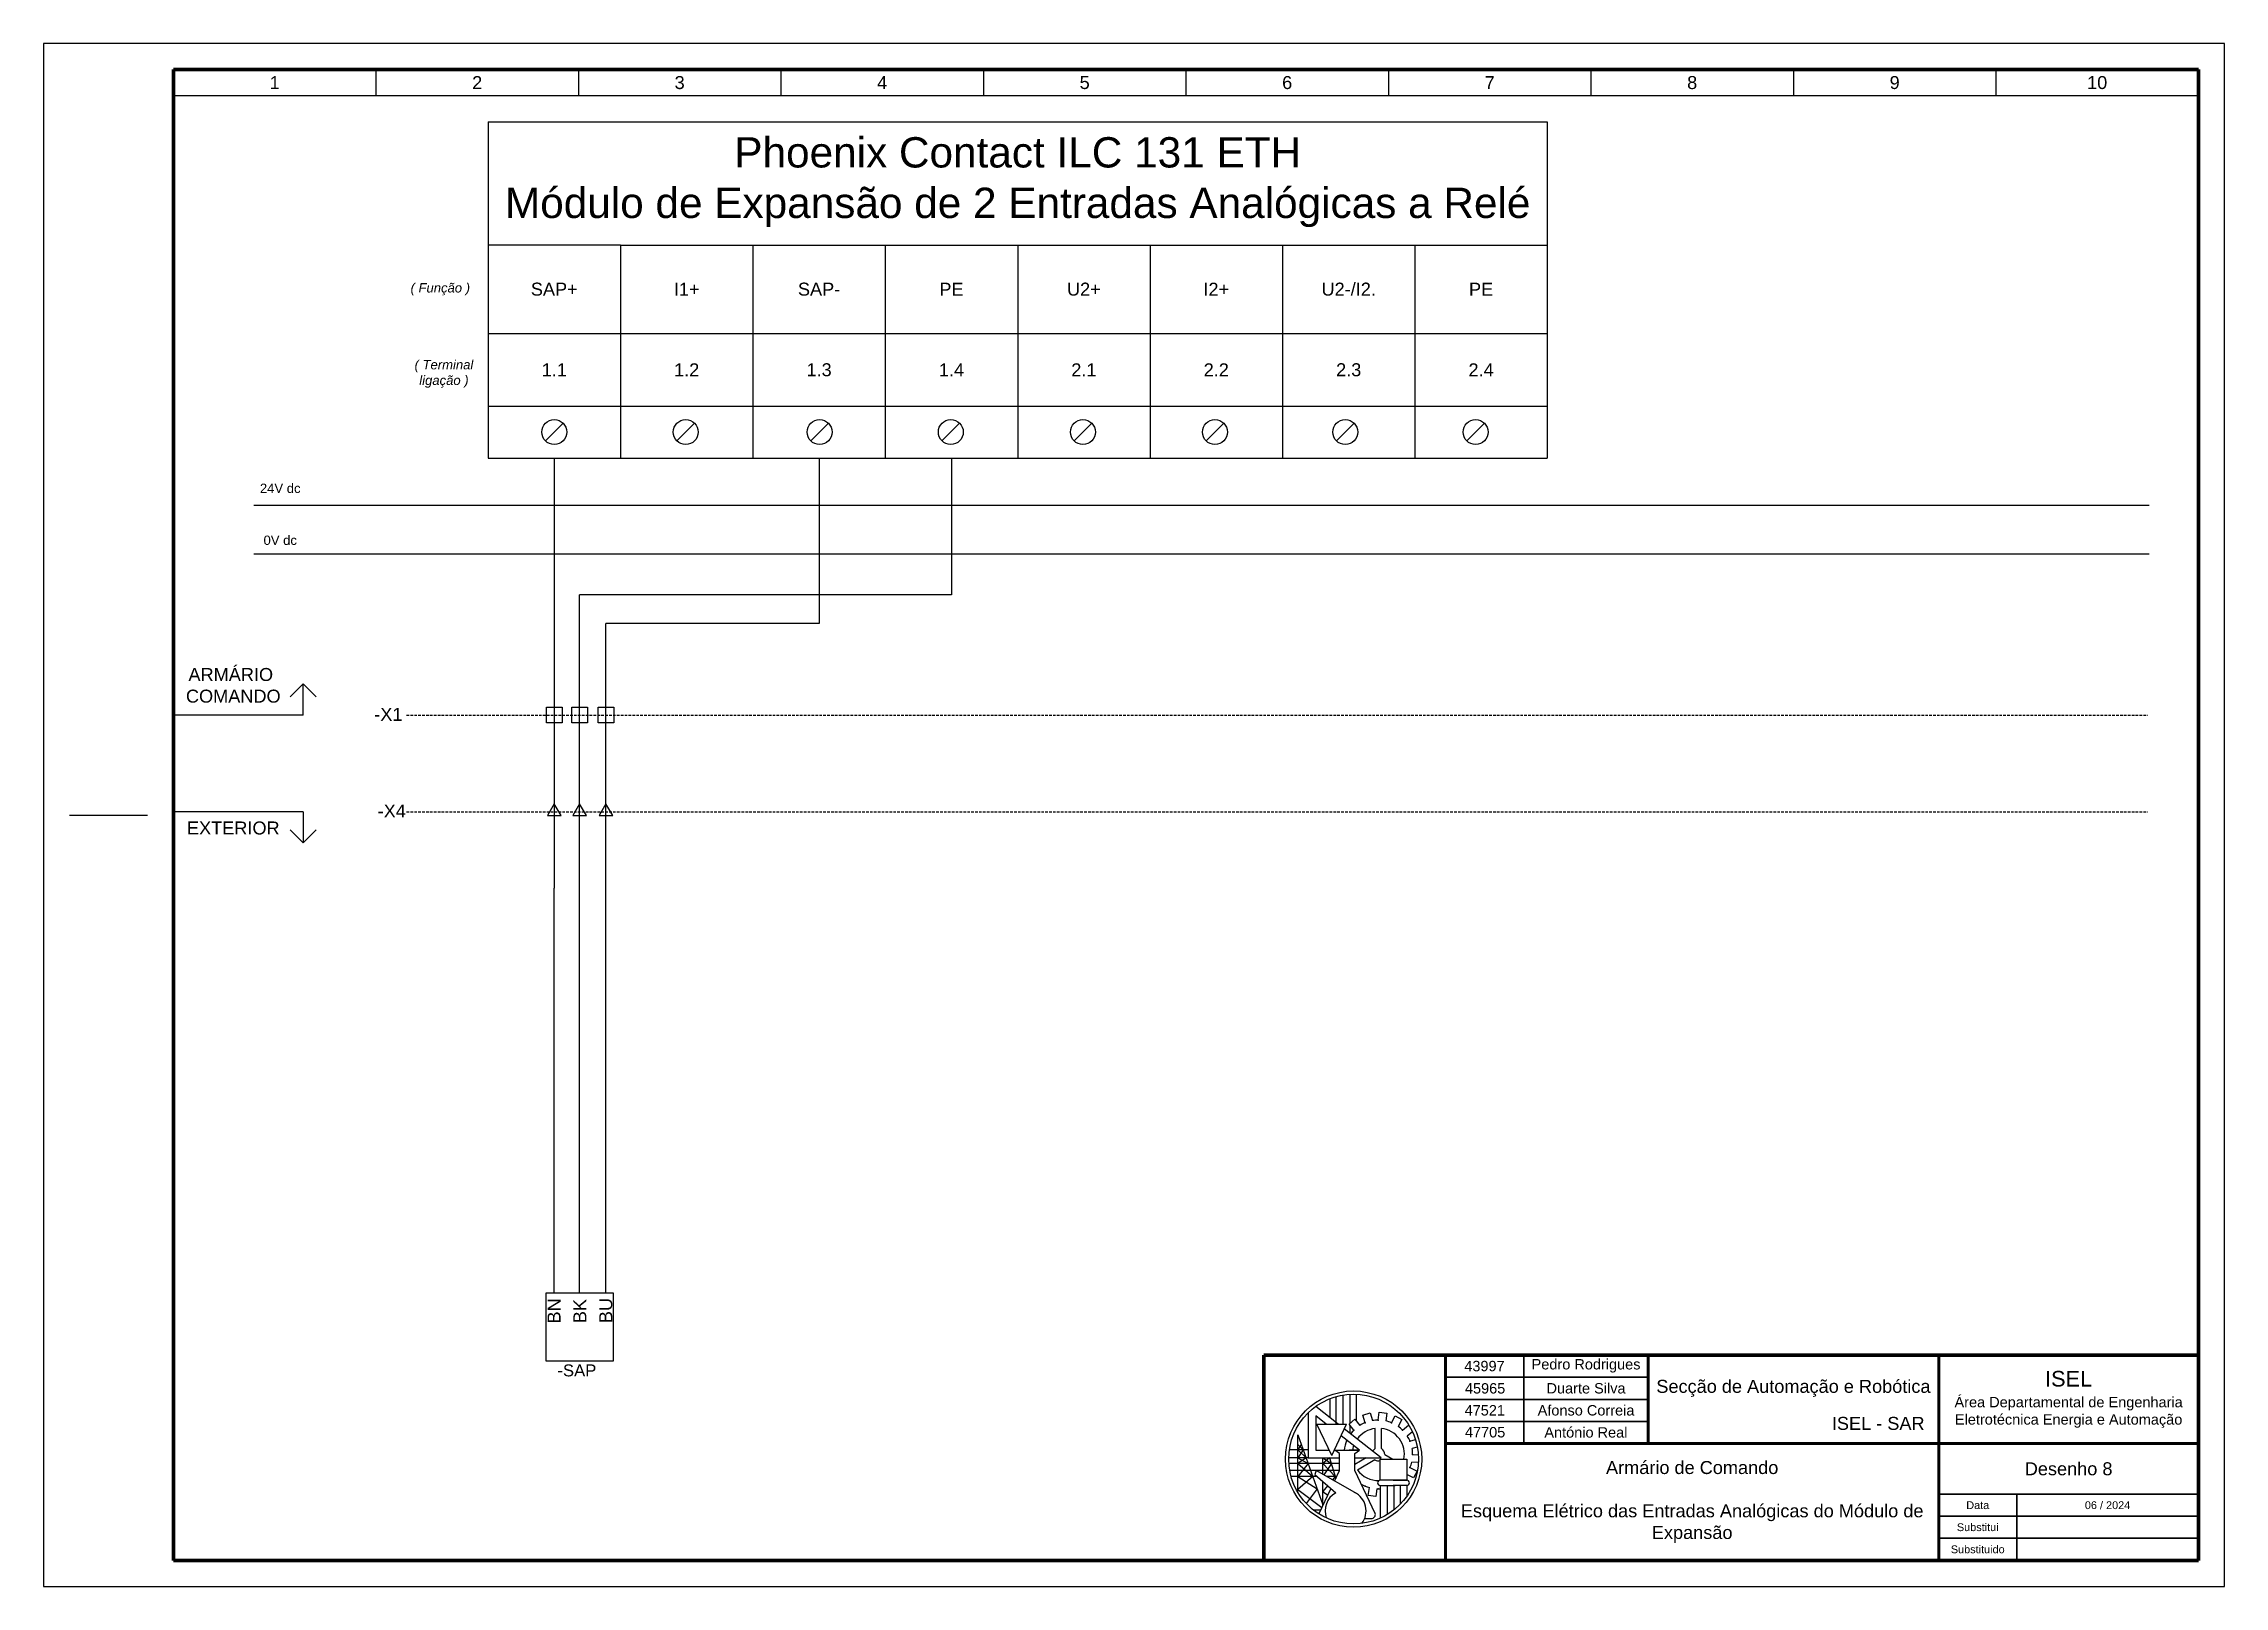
# Model space of a CAD drawing. Header units: millimetres. Extents: x 0 to 5575, y 0 to 297.
# Drawn here: x 3350 to 3770, y 0 to 297 of the extents above; entities that cross this region are included whole.
import ezdxf

# ---------------------------------------------------------------- set-up
doc = ezdxf.new("R2010")
doc.units = ezdxf.units.MM
doc.linetypes.add('DASHED', pattern=[0.75, 0.5, -0.25])
doc.layers.add('Bornes', color=7, linetype='DASHED')
doc.layers.add('LEGENDA', color=7, linetype='Continuous')
doc.styles.get("Standard").update_dxf_attribs({"font": 'arial.ttf'})

msp = doc.modelspace()

# ---------------------------------------------------------------- texts
at = {"transparency": 33554687}
for s, width, heights, insert, char_height, attachment_point in [('1', 39, [3.74], (3394.5, 289.49), 2.5, 5), ('2', 39, [3.74], (3433.5, 289.49), 2.5, 5), ('3', 39, [3.74], (3472.5, 289.49), 2.5, 5), ('4', 39, [3.74], (3511.5, 289.49), 2.5, 5), ('5', 39, [3.74], (3550.5, 289.49), 2.5, 5), ('6', 39, [3.74], (3589.5, 289.49), 2.5, 5), ('7', 39, [3.74], (3628.5, 289.49), 2.5, 5), ('8', 39, [3.74], (3667.5, 289.49), 2.5, 5), ('9', 39, [3.74], (3706.5, 289.49), 2.5, 5), ('10', 39, [3.74], (3745.5, 289.49), 2.5, 5), ('\\pxqc;{\\fArial|b0|i1|c0|p34; ( Função )}', 17, [0], (3426.05, 249.72), 1.8, 5), ('SAP+', 25.5, [0], (3448.35, 249.72), 2.5, 5), ('I1+', 12.75, [2.59], (3473.85, 249.72), 2.5, 5), ('SAP-', 25.5, [0], (3499.35, 249.72), 2.5, 5), ('PE', 25.5, [0], (3524.85, 249.72), 2.5, 5), ('U2+', 25.5, [0.131], (3550.35, 249.72), 2.5, 5), ('I2+', 25.5, [0], (3575.85, 249.72), 2.5, 5), ('U2-/I2.', 25.5, [0], (3601.35, 249.72), 2.5, 5), ('PE', 25.5, [0], (3626.85, 249.72), 2.5, 5), ('\\pxqc;{\\fArial|b0|i1|c0|p34;( Terminal\\Pligação )}', 17, [0], (3427.1, 233.42), 1.8, 5), ('1.1', 25.5, [0], (3448.35, 234.2), 2.5, 5), ('1.2', 25.5, [0], (3473.85, 234.2), 2.5, 5), ('1.3', 25.5, [0], (3499.35, 234.2), 2.5, 5), ('1.4', 25.5, [0], (3524.85, 234.2), 2.5, 5), ('2.1', 25.5, [0], (3550.35, 234.2), 2.5, 5), ('2.2', 25.5, [0], (3575.85, 234.2), 2.5, 5), ('2.3', 25.5, [0], (3601.35, 234.2), 2.5, 5), ('2.4', 25.5, [2.55], (3626.85, 234.2), 2.5, 5), ('\\pxqc;24V dc', 17, [0], (3395.57, 211.38), 1.8, 5), ('\\pxqc;0V dc', 17, [0], (3395.57, 201.38), 1.8, 5), ('\\pxqc;ARMÁRIO  COMANDO', 23.182, [0], (3386.53, 176.8), 2.5, 2), ('EXTERIOR', 17, [0], (3386.53, 147.25), 2.5, 2), ('\\pxi-3,l3,qc,t3;-SAP', 17, [0], (3452.7, 41.56), 2.3, 5), ('43997', 15, [0], (3627.5, 42.4), 2, 5), ('Pedro Rodrigues', 24, [0], (3647.06, 42.46), 2, 5), ('45965', 15, [0], (3627.62, 38.11), 2, 5), ('Duarte Silva', 24, [0], (3647.06, 38.12), 2, 5), ('47521', 15, [0], (3627.56, 33.88), 2, 5), ('Afonso Correia', 24, [0], (3647.06, 33.88), 2, 5), ('47705', 15, [0], (3627.62, 29.66), 2, 5), ('António Real', 24, [0], (3647.03, 29.63), 2, 5), ('Armário de Comando\\P\\PEsquema Elétrico das Entradas Analógicas do Módulo de Expansão', 95, [0], (3667.5, 16.25), 2.5, 5), ('\\pxqc;Data', 15, [0], (3722.5, 15.62), 1.5, 5), ('\\pxqc;06 / 2024', 35, [0], (3747.5, 15.62), 1.5, 5), ('\\pxqc;Substitui', 15, [0], (3722.5, 11.38), 1.5, 5), ('\\pxqc;Substituido', 15, [0], (3722.5, 7.12), 1.5, 5)]:
    msp.add_mtext_dynamic_manual_height_columns(s, width=width, gutter_width=12.5, heights=heights, dxfattribs=dict(at, insert=insert, char_height=char_height, attachment_point=attachment_point))
at = {"lineweight": -3, "transparency": 33554687}
for s, width, heights, insert, char_height, attachment_point in [('\\pxqc;Phoenix Contact ILC 131 ETH\\P\\pq*;Módulo de Expansão de 2 Entradas Analógicas a Relé', 204, [0], (3537.6, 270.33), 5.8333, 5), ('-X1', 3.4268, [0], (3413.68, 169.12), 2.5, 1), ('-X4', 3.4268, [2.55], (3414.33, 150.52), 2.5, 1), ('Desenho 8', 50, [0], (3740, 22.62), 2.5, 5)]:
    msp.add_mtext_dynamic_manual_height_columns(s, width=width, gutter_width=12.5, heights=heights, dxfattribs=dict(at, insert=insert, char_height=char_height, attachment_point=attachment_point))
at = {"transparency": 33554687, "char_height": 2.5, "attachment_point": 5, "rotation": 90}
for s, insert in [('BN', (3448.31, 53.03)), ('\\pxi-3,l4,t4;BK', (3453.28, 51.75)), ('BU', (3458.29, 53.1))]:
    msp.add_mtext_dynamic_manual_height_columns(s, width=17, gutter_width=12.5, heights=[0], dxfattribs=dict(at, insert=insert))
at = {"layer": 'Bornes', "transparency": 33554687, "char_height": 2.5}
for s, width, insert, attachment_point in [('\\pxqc;Secção de Automação e Robótica', 56, (3687, 38.12), 5), ('\\pxqc;{\\H1.2x;ISEL\\P\\H0.66667x;Área Departamental de Engenharia Eletrotécnica Energia e Automação}', 50, (3740, 36), 5), ('\\pxqr;ISEL - SAR', 56, (3712.26, 30.09), 9)]:
    msp.add_mtext_dynamic_manual_height_columns(s, width=width, gutter_width=12.5, heights=[0], dxfattribs=dict(at, insert=insert, attachment_point=attachment_point))

# ---------------------------------------------------------------- linework, layer by layer
at = {"transparency": 33554687}
for p, q in [((3375, 292), (3375, 287)), ((3375, 292), (3375, 287)), ((3414, 292), (3414, 287)), ((3453, 292), (3453, 287)), ((3492, 292), (3492, 287)), ((3531, 292), (3531, 287)), ((3570, 292), (3570, 287)), ((3609, 292), (3609, 287)), ((3648, 292), (3648, 287)), ((3687, 292), (3687, 287)), ((3726, 292), (3726, 287)), ((3375, 287), (3765, 287)), ((3435.6, 281.92), (3639.6, 281.92)), ((3435.6, 281.92), (3435.6, 217.22)), ((3639.6, 281.92), (3639.6, 241.22)), ((3461.1, 258.22), (3461.1, 241.22)), ((3486.6, 258.22), (3486.6, 241.22)), ((3512.1, 258.22), (3512.1, 241.22)), ((3537.6, 258.22), (3537.6, 241.22)), ((3563.1, 258.22), (3563.1, 241.22)), ((3588.6, 258.22), (3588.6, 241.22)), ((3614.1, 258.22), (3614.1, 241.22)), ((3435.6, 241.22), (3639.6, 241.22)), ((3461.1, 241.22), (3461.1, 227.22)), ((3486.6, 241.22), (3486.6, 227.22)), ((3512.1, 241.22), (3512.1, 227.22)), ((3537.6, 241.22), (3537.6, 227.22)), ((3563.1, 241.22), (3563.1, 227.22)), ((3588.6, 241.22), (3588.6, 227.22)), ((3614.1, 241.22), (3614.1, 227.22)), ((3639.6, 241.22), (3639.6, 227.22)), ((3435.6, 227.22), (3639.6, 227.22)), ((3446.65, 220.53), (3450.05, 223.92)), ((3471.98, 220.53), (3475.37, 223.92)), ((3497.75, 220.53), (3501.14, 223.92)), ((3523.02, 220.53), (3526.41, 223.92)), ((3548.46, 220.53), (3551.85, 223.92)), ((3573.9, 220.53), (3577.29, 223.92)), ((3599, 220.53), (3602.39, 223.92)), ((3624.1, 220.53), (3627.49, 223.92)), ((3390.51, 208.15), (3755.51, 208.15)), ((3390.51, 198.8), (3755.51, 198.8)), ((3400, 173.73), (3397.5, 171.23)), ((3400, 167.73), (3400, 173.73)), ((3400, 173.73), (3402.5, 171.23)), ((3400, 167.73), (3375, 167.73)), ((3355, 148.5), (3370, 148.5)), ((3400, 149.13), (3375, 149.13)), ((3400, 149.13), (3400, 143.13)), ((3400, 143.13), (3397.5, 145.63)), ((3400, 143.13), (3402.5, 145.63))]:
    msp.add_line(p, q, dxfattribs=at)
at = {"lineweight": -3, "transparency": 33554687}
for p, q in [((3461.1, 258.22), (3435.6, 258.22)), ((3461.1, 258.22), (3486.6, 258.22)), ((3486.6, 258.22), (3512.1, 258.22)), ((3512.1, 258.22), (3537.6, 258.22)), ((3537.6, 258.22), (3563.1, 258.22)), ((3563.1, 258.22), (3588.6, 258.22)), ((3588.6, 258.22), (3614.1, 258.22)), ((3614.1, 258.22), (3639.6, 258.22)), ((3461.1, 227.22), (3461.1, 217.22)), ((3486.6, 227.22), (3486.6, 217.22)), ((3512.1, 227.22), (3512.1, 217.22)), ((3537.6, 227.22), (3537.6, 217.22)), ((3563.1, 227.22), (3563.1, 217.22)), ((3588.6, 227.22), (3588.6, 217.22)), ((3614.1, 227.22), (3614.1, 217.22)), ((3639.6, 227.22), (3639.6, 217.22)), ((3435.6, 217.22), (3461.1, 217.22)), ((3448.35, 217.22), (3448.35, 134.4)), ((3461.1, 217.22), (3486.6, 217.22)), ((3486.6, 217.22), (3512.1, 217.22)), ((3499.35, 217.22), (3499.35, 185.36)), ((3512.1, 217.22), (3537.6, 217.22)), ((3524.85, 217.22), (3524.85, 190.86)), ((3537.6, 217.22), (3563.1, 217.22)), ((3563.1, 217.22), (3588.6, 217.22)), ((3588.6, 217.22), (3614.1, 217.22)), ((3614.1, 217.22), (3639.6, 217.22)), ((3524.85, 190.86), (3453.23, 190.86)), ((3458.3, 176.57), (3458.3, 185.36)), ((3499.35, 185.36), (3458.3, 185.36)), ((3458.3, 134.4), (3458.3, 176.57))]:
    msp.add_line(p, q, dxfattribs=at)
at = {"linetype": 'DASHED', "lineweight": -3, "transparency": 33554687}
for p, q in [((3419.91, 167.73), (3755.19, 167.73)), ((3419.91, 149.13), (3755.19, 149.13))]:
    msp.add_line(p, q, dxfattribs=at)
at = {"lineweight": 120, "transparency": 33554687}
msp.add_line((3585, 44.5), (3585, 5), dxfattribs=at)
at = {"lineweight": 25, "transparency": 33554687}
for p, q in [((3599.32, 31.25), (3595, 34.64)), ((3597.78, 32.46), (3597.78, 36.14)), ((3598.95, 31.25), (3598.95, 36.53)), ((3600.3, 31.25), (3600.3, 36.82)), ((3601.64, 31.44), (3601.64, 36.97)), ((3602.86, 31.8), (3602.86, 36.97)), ((3593.57, 33.44), (3593.57, 24.75)), ((3596.99, 31.25), (3595.01, 32.8)), ((3595.01, 32.8), (3595.01, 26.19)), ((3595.2, 31.25), (3600.95, 31.25)), ((3598.07, 25.2), (3595.2, 31.25)), ((3598.07, 25.2), (3600.95, 31.25)), ((3607.59, 24.75), (3600.5, 30.32)), ((3601.41, 31.25), (3602.55, 32.18)), ((3602.37, 30.07), (3601.41, 31.25)), ((3601.64, 29.42), (3601.64, 30.96)), ((3602.55, 32.18), (3603.51, 31)), ((3604.08, 32.96), (3605.49, 33.38)), ((3604.52, 31.51), (3604.08, 32.96)), ((3605.49, 33.38), (3605.93, 31.93)), ((3606.45, 26.51), (3606.45, 30.39)), ((3607.05, 32.01), (3607.21, 33.52)), ((3607.21, 33.52), (3608.67, 33.36)), ((3607.65, 26.51), (3607.65, 30.39)), ((3608.67, 33.36), (3608.51, 31.85)), ((3609.58, 31.51), (3610.3, 32.84)), ((3610.3, 32.84), (3611.59, 32.14)), ((3611.59, 32.14), (3610.87, 30.8)), ((3611.72, 30.07), (3612.88, 31.05)), ((3613.62, 29.75), (3612.64, 28.93)), ((3612.88, 31.05), (3613.01, 30.9)), ((3593.57, 26.26), (3589.93, 26.26)), ((3591.57, 29.15), (3596.36, 15.7)), ((3591.57, 18.1), (3591.57, 29.15)), ((3592.21, 27.34), (3591.57, 26.26)), ((3591.57, 27.31), (3592.6, 26.26)), ((3592.6, 26.26), (3591.57, 24.75)), ((3591.57, 26.26), (3593.14, 24.75)), ((3595.01, 26.19), (3597.6, 26.19)), ((3598.54, 26.19), (3598.95, 26.19)), ((3599.6, 25.59), (3598.68, 26.19)), ((3598.95, 26.19), (3603.43, 26.19)), ((3598.95, 26.19), (3601.03, 26.19)), ((3599.6, 22.28), (3599.6, 25.59)), ((3603.43, 26.19), (3599.87, 28.98)), ((3603.43, 26.19), (3601.43, 26.19)), ((3602.5, 25.59), (3603.43, 26.19)), ((3602.5, 22.28), (3602.5, 25.59)), ((3608.31, 25.36), (3609.84, 24.48)), ((3613.15, 27.93), (3614.2, 28.25)), ((3614.56, 26.82), (3613.56, 26.52)), ((3613.66, 25.4), (3614.75, 25.3)), ((3593.57, 24.75), (3589.81, 24.75)), ((3599.6, 23.63), (3589.83, 23.63)), ((3599.6, 22.31), (3590, 22.31)), ((3595.25, 21.15), (3590.26, 21.15)), ((3591.57, 24.75), (3593.53, 23.63)), ((3593.14, 24.75), (3591.57, 23.63)), ((3593.53, 23.63), (3591.57, 21.15)), ((3591.57, 23.63), (3594.42, 21.15)), ((3591.57, 21.15), (3595.25, 18.8)), ((3594.42, 21.15), (3591.57, 18.62)), ((3593.57, 24.75), (3599.6, 24.75)), ((3595.11, 22.31), (3594.8, 21.54)), ((3594.8, 21.54), (3598.85, 17.99)), ((3602.95, 17.81), (3595.11, 22.31)), ((3596.36, 21.59), (3596.36, 24.75)), ((3596.36, 24.75), (3598.01, 23.63)), ((3597.67, 24.75), (3596.36, 23.63)), ((3596.36, 23.63), (3598.75, 21.15)), ((3598.01, 23.63), (3596.57, 21.47)), ((3598.75, 21.15), (3597.13, 21.15)), ((3597.67, 24.75), (3598.87, 20.75)), ((3598.75, 21.15), (3598.22, 20.52)), ((3598.64, 20.28), (3599.6, 22.28)), ((3602.5, 24.75), (3607.59, 24.75)), ((3604.73, 24.75), (3602.5, 23.46)), ((3606.45, 14.04), (3602.5, 22.28)), ((3606.38, 24.33), (3603.02, 22.39)), ((3607.44, 20.44), (3607.44, 24.48)), ((3607.44, 24.48), (3612.52, 24.48)), ((3612.52, 24.48), (3612.52, 20.44)), ((3613.85, 20.88), (3612.52, 21.55)), ((3613.15, 22.87), (3614.51, 22.19)), ((3614.76, 23.82), (3613.49, 23.94)), ((3614.51, 22.19), (3613.85, 20.88)), ((3591.57, 18.62), (3596.19, 15.16)), ((3595.25, 18.8), (3593.16, 15.98)), ((3595.65, 14.04), (3597.93, 18.79)), ((3596.36, 15.51), (3596.36, 20.18)), ((3597.27, 19.38), (3596.36, 18.29)), ((3596.36, 18.29), (3597.34, 17.56)), ((3605.1, 17.51), (3605.33, 19.01)), ((3606.55, 17.29), (3605.1, 17.51)), ((3606.78, 18.8), (3606.55, 17.29)), ((3612.52, 20.44), (3607.44, 20.44)), ((3610.3, 20.44), (3607.44, 20.44)), ((3607.44, 19.41), (3607.44, 13.12)), ((3607.44, 19.41), (3610.3, 19.41)), ((3608.74, 19.41), (3608.74, 13.81)), ((3609.91, 20.44), (3612.52, 20.44)), ((3612.52, 19.41), (3609.91, 19.41)), ((3610.07, 19.41), (3610.07, 14.73)), ((3611.26, 19.41), (3611.26, 15.81)), ((3612.52, 19.41), (3612.52, 17.33)), ((3595.96, 14.67), (3594.59, 14.67)), ((3604.42, 13.05), (3605.72, 13.05))]:
    msp.add_line(p, q, dxfattribs=at)
at = {"lineweight": 30, "transparency": 33554687}
msp.add_line((3730, 17.75), (3730, 5), dxfattribs=at)
at = {"transparency": 33554687}
for points in [[(3350, 0), (3770, 0), (3770, 297), (3350, 297)], [(3449.85, 166.23), (3446.85, 166.23), (3446.85, 169.23), (3449.85, 169.23)], [(3454.73, 166.23), (3451.73, 166.23), (3451.73, 169.23), (3454.73, 169.23)], [(3459.8, 166.23), (3456.8, 166.23), (3456.8, 169.23), (3459.8, 169.23)], [(3446.73, 43.42), (3459.73, 43.42), (3459.73, 56.42), (3446.73, 56.42)]]:
    msp.add_lwpolyline(points, close=True, dxfattribs=at)
for centre in [(3448.35, 222.22), (3473.67, 222.22), (3499.45, 222.22), (3524.72, 222.22), (3550.16, 222.22), (3575.59, 222.22), (3600.69, 222.22), (3625.79, 222.22)]:
    msp.add_circle(centre, 2.4, dxfattribs=at)
at = {"lineweight": 25, "transparency": 33554687}
for radius in [13.12, 12.49]:
    msp.add_circle((3602.29, 24.5), radius, dxfattribs=at)
for centre, radius, start, end in [((3607.05, 25.4), 6.61, 135, 143.3785), ((3607.05, 25.4), 5.03, 96.8237, 143.858), ((3607.05, 25.4), 6.61, 112.5, 122.2448), ((3607.05, 25.4), 6.61, 90, 99.7454), ((3607.05, 25.4), 5.03, 349.4456, 83.1763), ((3607.05, 25.4), 6.61, 67.5, 77.2458), ((3607.05, 25.4), 6.61, 45, 54.7457), ((3607.05, 25.4), 6.61, 155.9991, 173.1361), ((3607.05, 25.4), 5.03, 160.5913, 170.9616), ((3607.05, 25.4), 1.26, 118.2526, 149.8624), ((3607.05, 25.4), 1.26, 358.2526, 61.7474), ((3607.05, 25.4), 6.61, 22.5, 32.2416), ((3607.05, 25.4), 6.61, 0, 9.7446), ((3607.05, 25.4), 5.03, 216.8237, 271.5984), ((3607.05, 25.4), 1.26, 238.2526, 288.2165), ((3607.05, 25.4), 6.61, 337.5, 347.2434), ((3600.75, 14.53), 3.95, 118.829, 200.1376), ((3600.75, 14.53), 3.95, 322.3555, 64.0548), ((3607.05, 25.4), 6.61, 240.0878, 254.9243), ((3607.05, 25.4), 6.61, 267.6784, 273.4222), ((3607.44, 19.93), 0.515, 90, 270), ((3612.52, 19.93), 0.515, 270, 90), ((3596.38, 13.82), 0.765, 163.3429, 170.9608), ((3605.72, 13.82), 0.765, 270, 16.6571)]:
    msp.add_arc(centre, radius, start, end, dxfattribs=at)
for p in [(3602.37, 30.07), (3604.52, 31.51), (3607.05, 32.01), (3609.58, 31.51), (3611.72, 30.07), (3600.94, 27.93), (3613.15, 27.93), (3613.66, 25.4), (3613.15, 22.87), (3604.52, 19.29), (3607.05, 18.79)]:
    msp.add_point(p, dxfattribs=at)
at = {"layer": 'Bornes', "linetype": 'Continuous', "transparency": 33554687}
for p, q in [((3453.23, 56.42), (3453.23, 190.86)), ((3448.35, 56.42), (3448.35, 134.4)), ((3458.3, 56.42), (3458.3, 134.4))]:
    msp.add_line(p, q, dxfattribs=at)
for points in [[(3448.35, 150.64), (3447.04, 148.38), (3449.66, 148.38)], [(3453.23, 150.64), (3451.92, 148.38), (3454.54, 148.38)], [(3458.3, 150.64), (3456.99, 148.38), (3459.61, 148.38)]]:
    msp.add_lwpolyline(points, close=True, dxfattribs=at)
at = {"layer": 'LEGENDA', "lineweight": 120, "transparency": 33554687}
for p, q in [((3765, 292), (3375, 292)), ((3375, 5), (3375, 292)), ((3765, 5), (3765, 292)), ((3765, 44.5), (3585, 44.5)), ((3765, 5), (3375, 5))]:
    msp.add_line(p, q, dxfattribs=at)
at = {"layer": 'LEGENDA', "lineweight": 60, "transparency": 33554687}
for p, q in [((3620, 44.5), (3620, 5)), ((3659, 44.5), (3659, 27.5)), ((3715, 44.5), (3715, 27.5)), ((3620, 27.5), (3765, 27.5)), ((3715, 27.5), (3715, 5))]:
    msp.add_line(p, q, dxfattribs=at)
at = {"layer": 'LEGENDA', "lineweight": 30, "transparency": 33554687}
for p, q in [((3635.06, 44.5), (3635.06, 27.5)), ((3659.06, 40.25), (3620.06, 40.25)), ((3659.06, 36), (3620.06, 36)), ((3659.06, 31.75), (3620.06, 31.75)), ((3715, 17.75), (3765, 17.75)), ((3715, 13.5), (3765, 13.5)), ((3715, 9.25), (3765, 9.25))]:
    msp.add_line(p, q, dxfattribs=at)

msp.set_redraw_order([(e.dxf.handle, doc.entitydb.next_handle()) for e in msp.query("TEXT MTEXT ATTDEF DIMENSION ARC_DIMENSION")])  # texts and dimensions are drawn at this point

doc.saveas('drawing.dxf')
